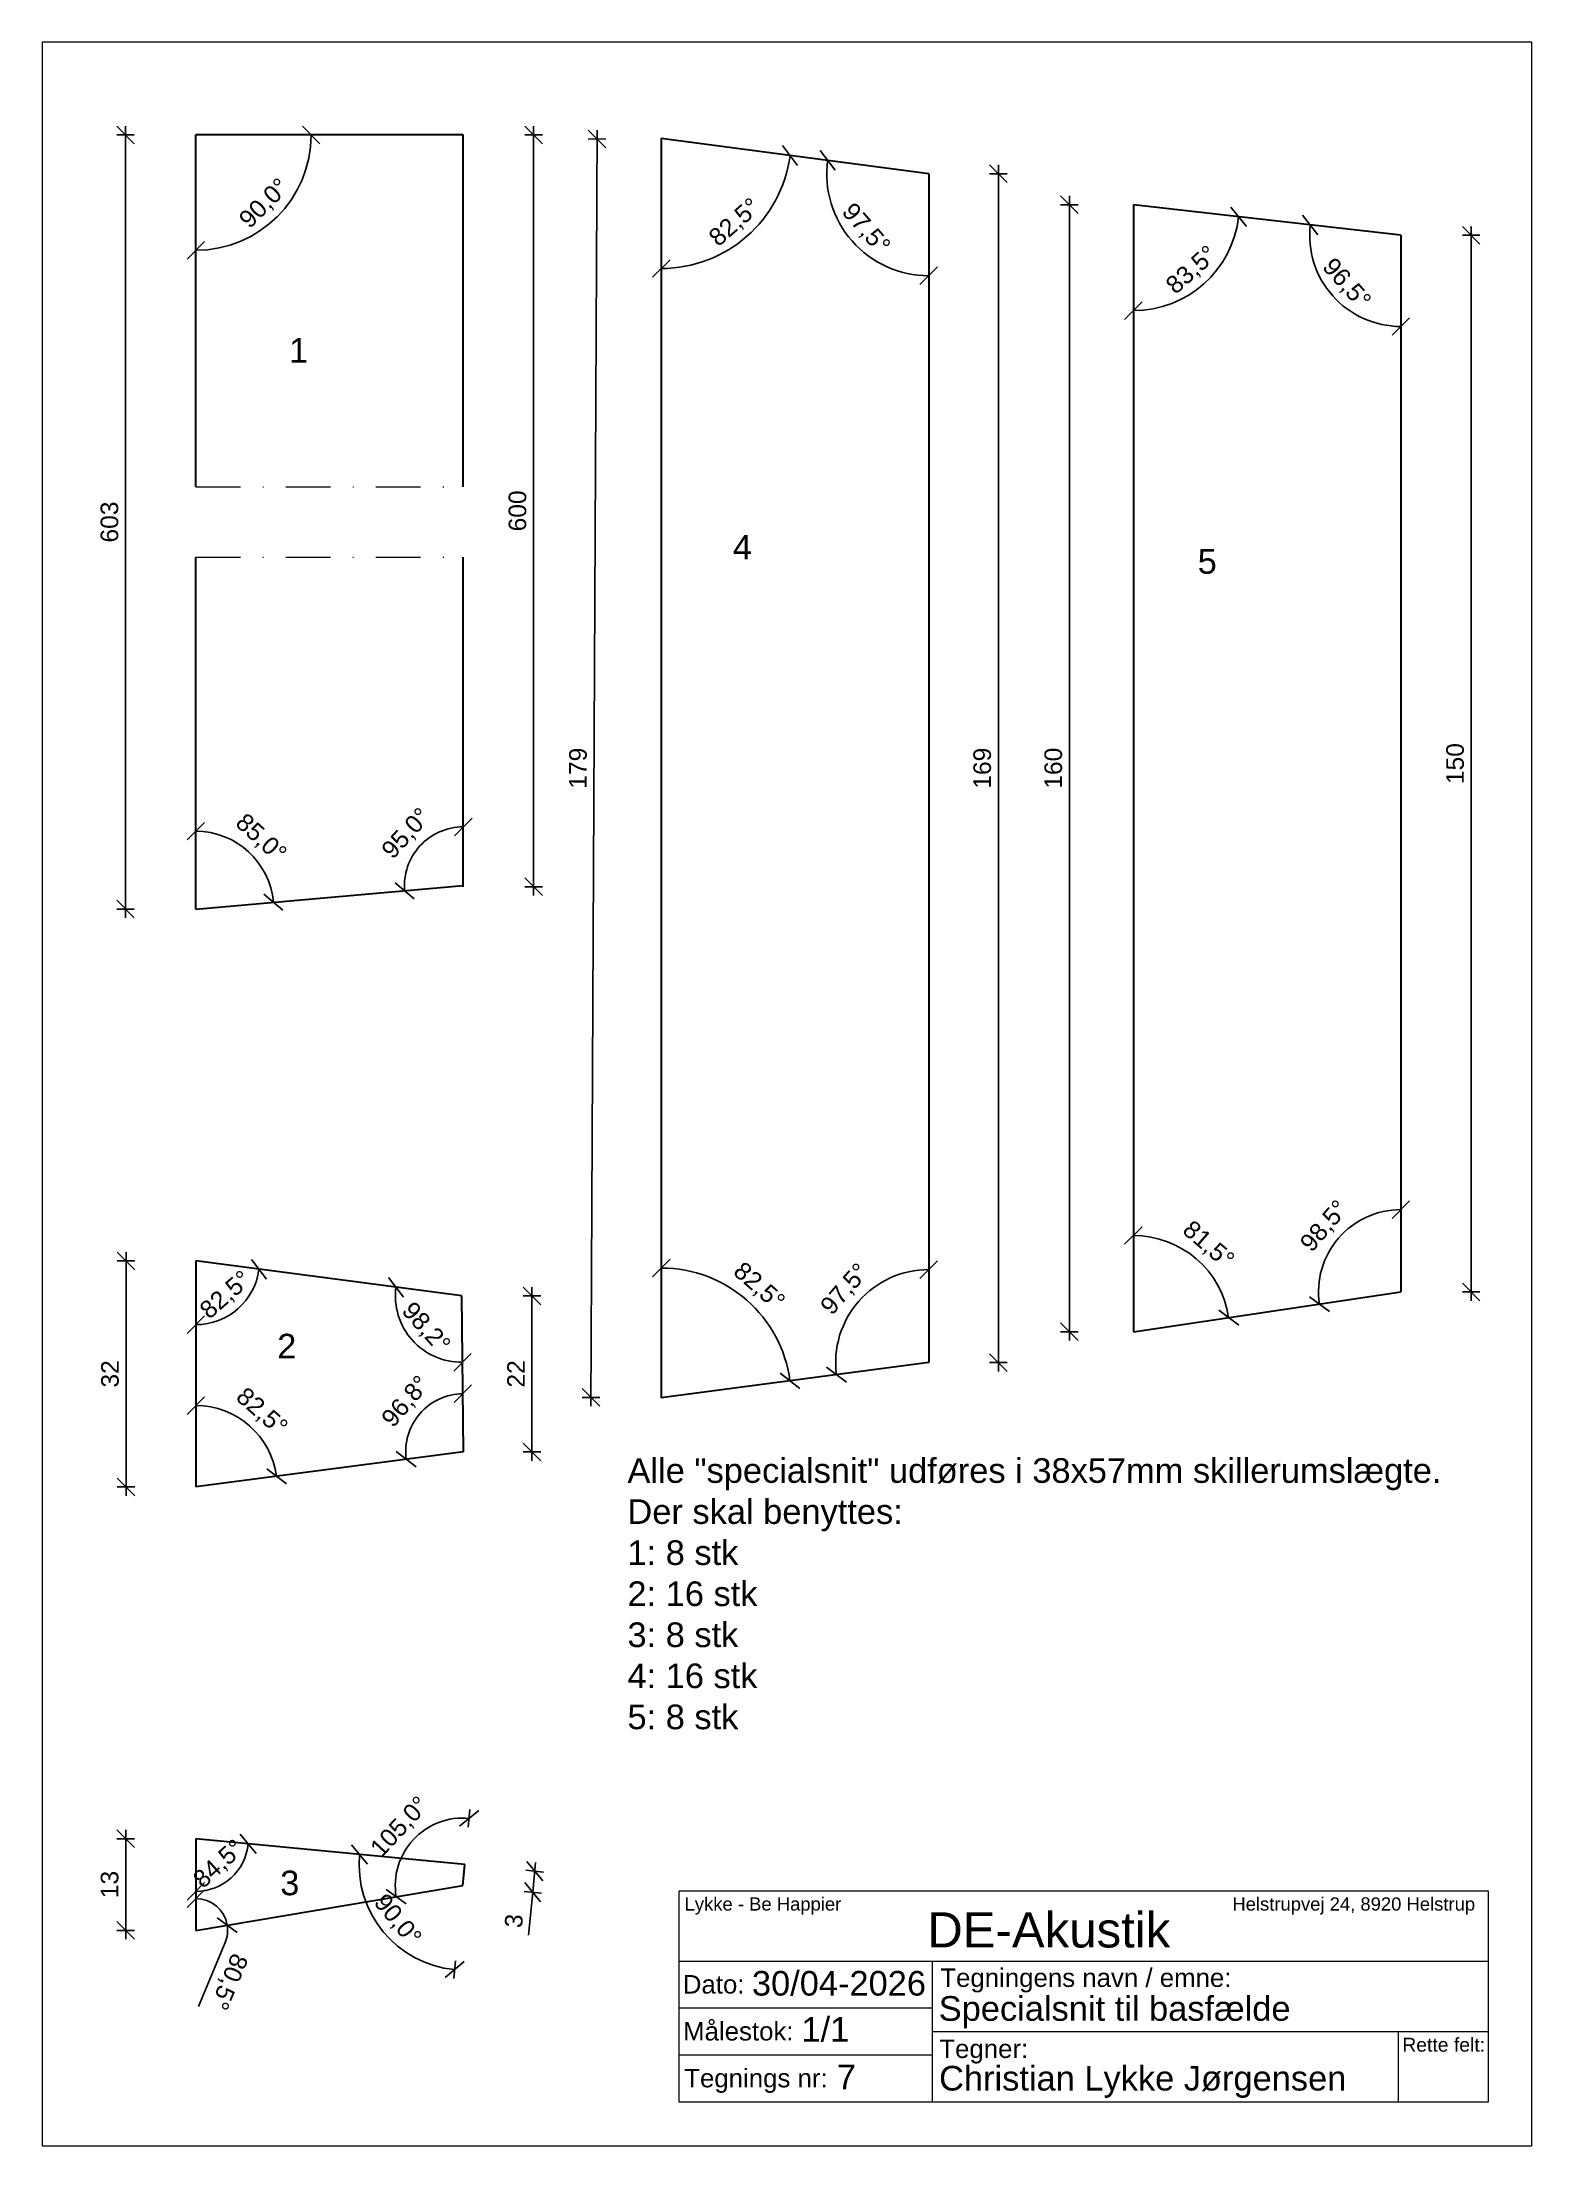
# Paper-space layout 'A4 stående' of a CAD drawing. Header units: millimetres. Extents: x -6 to 206, y -5 to 294.
# The model-space entities are those that its viewports show. They can reach past a viewport. Long polylines and large blocks are cut down to what shows.
import ezdxf

# ---------------------------------------------------------------- set-up
doc = ezdxf.new("R2010")
doc.units = ezdxf.units.MM
doc.linetypes.add('DASHDOT2', pattern=[12.7, 6.35, -3.175, 0, -3.175])
doc.layers.get('0').update_dxf_attribs({"lineweight": 25})
for name, color, linetype, lineweight in [('Mellemtyk stregpriklinje', 150, 'DASHDOT2', 20), ('Mållinje (Afsætning af mål)', 4, 'Continuous', 9), ('Tegnehoved', 31, 'Continuous', 15), ('Tyk fuldstregslinje (Optegning)', 7, 'Continuous', 30), ('Tynd fuldstregslinje (Projektionslinje)', 30, 'Continuous', 9)]:
    doc.layers.add(name, color=color, linetype=linetype, lineweight=lineweight)
doc.layers.add('Usynling-linie-i-AutoCAD', color=4, linetype='Continuous', lineweight=9, plot=False)
doc.styles.add('Annotative', font='arial.ttf')
doc.styles.add('Arial', font='arial.ttf', dxfattribs={"height": 3.5})
doc.dimstyles.new('Annotative', dxfattribs={"dimscale": 0, "dimtxt": 2.5, "dimasz": 2.5, "dimexe": 1.25, "dimexo": 1, "dimgap": 1, "dimtad": 1, "dimdec": 0, "dimzin": 0, "dimtxsty": 'Annotative', "dimblk": 'OBLIQUE', "dimcen": 1, "dimdle": 1.25, "dimadec": 0, "dimazin": 0, "dimtfac": 1, "dimtdec": 0, "dimtofl": 0, "dimtmove": 0, "dimatfit": 3, "dimfxl": 1.25, "dimfxlon": 1, "dimtolj": 1, "dimtzin": 0, "dimarcsym": 0})

psp = doc.layouts.new('A4 stående')

msp = doc.modelspace()

# ---------------------------------------------------------------- texts
at = {"layer": 'Mållinje (Afsætning af mål)', "char_height": 3.5, "attachment_point": 1, "style": 'Arial'}
for s, insert, width in [('1', (65054.62, -41231.03), 15.7747), ('4', (65117.69, -41259), 13.1097), ('5', (65183.76, -41261.03), 13.3305), ('2', (65052.94, -41372.53), 11.6902), ('Alle "specialsnit" udføres i 38x57mm skillerumslægte.\\PDer skal benyttes:\\P1: 8 stk\\P2: 16 stk\\P3: 8 stk\\P4: 16 stk\\P5: 8 stk', (65102.72, -41390.21), 110.1721), ('3', (65053.37, -41448.81), 9.0369)]:
    msp.add_mtext(s, dxfattribs=dict(at, insert=insert, width=width))

# ---------------------------------------------------------------- blocks, each defined once
blk = doc.blocks.new('Tegningshoved 2013')
at = {"layer": 'Tegnehoved', "color": 7}
for p, q in [((-83.72, 16.86), (-119.73, 16.86)), ((-83.72, 10.19), (-119.73, 10.19))]:
    blk.add_line(p, q, dxfattribs=at)
blk.add_lwpolyline([(-119.73, 3.53), (-119.73, 33.53), (-4.73, 33.53), (-4.73, 3.53)], close=True, dxfattribs=at)
for points in [[(-119.73, 23.53), (-4.73, 23.53), (-4.73, 13.53), (-83.72, 13.53)], [(-83.72, 3.53), (-83.72, 23.53)], [(-17.49, 3.53), (-17.49, 13.53)]]:
    blk.add_lwpolyline(points, dxfattribs=at)
at = {"layer": 'Tegnehoved', "color": 7, "style": 'Annotative'}
for s, height, p in [('Lykke - Be Happier', 1.875, (-118.94, 30.74)), ('DE-Akustik', 5, (-84.45, 25.5)), ('Helstrupvej 24, 8920 Helstrup', 1.875, (-41.09, 30.74)), ('Dato:', 2.625, (-119.19, 18.95)), ('Tegningens navn / emne:', 2.625, (-82.6, 19.89)), ('Målestok:', 2.625, (-119.15, 12.28)), ('Tegner:', 2.625, (-82.74, 9.79)), ('Rette felt:', 1.9688, (-16.94, 10.69)), ('Tegnings nr:', 2.625, (-118.99, 5.62))]:
    blk.add_text(s, height=height, dxfattribs=at).set_placement(p)
for tag, p in [('DATO', (-109.37, 18.66)), ('EMNE', (-82.82, 15.08)), ('MÅL', (-102.33, 12.11)), ('TEGN', (-97.3, 5.36)), ('NAVN', (-82.77, 5.17))]:
    blk.add_attdef(tag, p, '', height=3.5, dxfattribs=at)
blk = doc.blocks.new('_Oblique')
at = {"color": 0, "linetype": 'ByBlock', "lineweight": -2}
blk.add_line((-0.5, -0.5), (0.5, 0.5), dxfattribs=at)
blk = doc.blocks.new('*D781')
at = {"layer": 'Defpoints', "color": 0, "transparency": 16777216}
for p in [(65079.38, -41262.18), (65075, -41301.75), (65079.38, -41308.85), (65079.38, -41309.01), (65041.38, -41312.18)]:
    blk.add_point(p, dxfattribs=at)
at = {"layer": 'Mållinje (Afsætning af mål)', "color": 0, "lineweight": -2, "transparency": 16777216}
blk.add_arc((65079.38, -41308.85), 8.35, 90, 185, dxfattribs=at)
at = {"layer": 'Mållinje (Afsætning af mål)', "color": 0, "lineweight": -2, "transparency": 16777216, "xscale": 2.5, "yscale": 2.5, "zscale": 2.5}
for p, rotation in [((65079.38, -41300.5), 4.401887679145508e-12), ((65071.07, -41309.58), 274.9999999999937)]:
    blk.add_blockref('_Oblique', p, dxfattribs=dict(at, rotation=rotation))
at = {"layer": 'Mållinje (Afsætning af mål)', "color": 0, "transparency": 16777216, "insert": (65071.38, -41301.52), "char_height": 2.5, "attachment_point": 5, "rotation": 47.5, "style": 'Annotative'}
blk.add_mtext('\\A1;95,0°', dxfattribs=at)
blk = doc.blocks.new('*D782')
at = {"layer": 'Defpoints', "color": 0, "transparency": 16777216}
for p in [(65041.38, -41262.18), (65050.63, -41306.1), (65079.38, -41308.85), (65041.38, -41312.18), (65041.38, -41312.18)]:
    blk.add_point(p, dxfattribs=at)
at = {"layer": 'Mållinje (Afsætning af mål)', "color": 0, "lineweight": -2, "transparency": 16777216}
blk.add_arc((65041.38, -41312.18), 11.06, 5, 90, dxfattribs=at)
at = {"layer": 'Mållinje (Afsætning af mål)', "color": 0, "lineweight": -2, "transparency": 16777216, "xscale": 2.5, "yscale": 2.5, "zscale": 2.5}
for p, rotation in [((65041.38, -41301.11), 179.999999999994), ((65052.4, -41311.21), 274.9999999999932)]:
    blk.add_blockref('_Oblique', p, dxfattribs=dict(at, rotation=rotation))
at = {"layer": 'Mållinje (Afsætning af mål)', "color": 0, "transparency": 16777216, "insert": (65050.55, -41302.18), "char_height": 2.5, "attachment_point": 5, "rotation": 317.5, "style": 'Annotative'}
blk.add_mtext('\\A1;85,0°', dxfattribs=at)
blk = doc.blocks.new('*D783')
at = {"layer": 'Defpoints', "color": 0, "transparency": 16777216}
for p in [(65041.38, -41202.18), (65041.38, -41202.18), (65079.38, -41202.18), (65049.58, -41216.37), (65041.38, -41252.18)]:
    blk.add_point(p, dxfattribs=at)
at = {"layer": 'Mållinje (Afsætning af mål)', "color": 0, "lineweight": -2, "transparency": 16777216}
blk.add_arc((65041.38, -41202.18), 16.39, 270, 0, dxfattribs=at)
at = {"layer": 'Mållinje (Afsætning af mål)', "color": 0, "lineweight": -2, "transparency": 16777216, "xscale": 2.5, "yscale": 2.5, "zscale": 2.5}
for p, rotation in [((65057.77, -41202.18), 90.00000000000416), ((65041.38, -41218.56), 180.0000000000101)]:
    blk.add_blockref('_Oblique', p, dxfattribs=dict(at, rotation=rotation))
at = {"layer": 'Mållinje (Afsætning af mål)', "color": 0, "transparency": 16777216, "insert": (65051.2, -41211.99), "char_height": 2.5, "attachment_point": 5, "rotation": 45, "style": 'Annotative'}
blk.add_mtext('\\A1;90,0°', dxfattribs=at)
blk = doc.blocks.new('*D784')
at = {"layer": 'Defpoints', "color": 0, "transparency": 16777216}
for p in [(65041.38, -41362.18), (65041.38, -41362.18), (65079.17, -41367.15), (65045.57, -41370.21), (65041.38, -41394.29)]:
    blk.add_point(p, dxfattribs=at)
at = {"layer": 'Mållinje (Afsætning af mål)', "color": 0, "lineweight": -2, "transparency": 16777216}
blk.add_arc((65041.38, -41362.18), 9.05, 270, 352.5, dxfattribs=at)
at = {"layer": 'Mållinje (Afsætning af mål)', "color": 0, "lineweight": -2, "transparency": 16777216, "xscale": 2.5, "yscale": 2.5, "zscale": 2.5}
for p, rotation in [((65050.36, -41363.36), 82.49999999998988), ((65041.38, -41371.23), 179.999999999991)]:
    blk.add_blockref('_Oblique', p, dxfattribs=dict(at, rotation=rotation))
at = {"layer": 'Mållinje (Afsætning af mål)', "color": 0, "transparency": 16777216, "insert": (65045.7, -41367.1), "char_height": 2.5, "attachment_point": 5, "rotation": 41.25, "style": 'Annotative'}
blk.add_mtext('\\A1;82,5°', dxfattribs=at)
blk = doc.blocks.new('*D785')
at = {"layer": 'Defpoints', "color": 0, "transparency": 16777216}
for p in [(65041.38, -41362.18), (65079.17, -41367.15), (65079.17, -41367.15), (65070.64, -41371.17), (65079.44, -41389.28)]:
    blk.add_point(p, dxfattribs=at)
at = {"layer": 'Mållinje (Afsætning af mål)', "color": 0, "lineweight": -2, "transparency": 16777216}
blk.add_arc((65079.17, -41367.15), 9.43, 172.5, 270.6905, dxfattribs=at)
at = {"layer": 'Mållinje (Afsætning af mål)', "color": 0, "lineweight": -2, "transparency": 16777216, "xscale": 2.5, "yscale": 2.5, "zscale": 2.5}
for p, rotation in [((65069.82, -41365.92), 82.49999999996818), ((65079.28, -41376.58), 0.6904522896711197)]:
    blk.add_blockref('_Oblique', p, dxfattribs=dict(at, rotation=rotation))
at = {"layer": 'Mållinje (Afsætning af mål)', "color": 0, "transparency": 16777216, "insert": (65073.99, -41371.75), "char_height": 2.5, "attachment_point": 5, "rotation": 311.5952, "style": 'Annotative'}
blk.add_mtext('\\A1;98,2°', dxfattribs=at)
blk = doc.blocks.new('*D786')
at = {"layer": 'Defpoints', "color": 0, "transparency": 16777216}
for p in [(65079.17, -41367.15), (65074.95, -41382.36), (65079.44, -41389.28), (65079.44, -41389.28), (65041.38, -41394.29)]:
    blk.add_point(p, dxfattribs=at)
at = {"layer": 'Mållinje (Afsætning af mål)', "color": 0, "lineweight": -2, "transparency": 16777216}
blk.add_arc((65079.44, -41389.28), 8.24, 90.6905, 187.5, dxfattribs=at)
at = {"layer": 'Mållinje (Afsætning af mål)', "color": 0, "lineweight": -2, "transparency": 16777216, "xscale": 2.5, "yscale": 2.5, "zscale": 2.5}
for p, rotation in [((65079.34, -41381.04), 0.6904522896616909), ((65071.27, -41390.35), 277.4999999999945)]:
    blk.add_blockref('_Oblique', p, dxfattribs=dict(at, rotation=rotation))
at = {"layer": 'Mållinje (Afsætning af mål)', "color": 0, "transparency": 16777216, "insert": (65071.32, -41382.24), "char_height": 2.5, "attachment_point": 5, "rotation": 49.0952, "style": 'Annotative'}
blk.add_mtext('\\A1;96,8°', dxfattribs=at)
blk = doc.blocks.new('*D787')
at = {"layer": 'Defpoints', "color": 0, "transparency": 16777216}
for p in [(65041.38, -41362.18), (65050.85, -41387.66), (65079.44, -41389.28), (65041.38, -41394.29), (65041.38, -41394.29)]:
    blk.add_point(p, dxfattribs=at)
at = {"layer": 'Mållinje (Afsætning af mål)', "color": 0, "lineweight": -2, "transparency": 16777216}
blk.add_arc((65041.38, -41394.29), 11.56, 7.5, 90, dxfattribs=at)
at = {"layer": 'Mållinje (Afsætning af mål)', "color": 0, "lineweight": -2, "transparency": 16777216, "xscale": 2.5, "yscale": 2.5, "zscale": 2.5}
for p, rotation in [((65041.38, -41382.73), 179.9999999999866), ((65052.85, -41392.78), 277.4999999999832)]:
    blk.add_blockref('_Oblique', p, dxfattribs=dict(at, rotation=rotation))
at = {"layer": 'Mållinje (Afsætning af mål)', "color": 0, "transparency": 16777216, "insert": (65050.66, -41383.71), "char_height": 2.5, "attachment_point": 5, "rotation": 318.75, "style": 'Annotative'}
blk.add_mtext('\\A1;82,5°', dxfattribs=at)
blk = doc.blocks.new('*D788')
at = {"layer": 'Defpoints', "color": 0, "transparency": 16777216}
for p in [(65041.38, -41444.29), (65041.38, -41444.29), (65079.59, -41447.94), (65044.91, -41450.87), (65041.38, -41457.3)]:
    blk.add_point(p, dxfattribs=at)
at = {"layer": 'Mållinje (Afsætning af mål)', "color": 0, "lineweight": -2, "transparency": 16777216}
blk.add_arc((65041.38, -41444.29), 7.47, 270, 354.543, dxfattribs=at)
at = {"layer": 'Mållinje (Afsætning af mål)', "color": 0, "lineweight": -2, "transparency": 16777216, "xscale": 2.5, "yscale": 2.5, "zscale": 2.5}
for p, rotation in [((65048.82, -41445), 84.54303744722507), ((65041.38, -41451.76), 179.9999999999392)]:
    blk.add_blockref('_Oblique', p, dxfattribs=dict(at, rotation=rotation))
at = {"layer": 'Mållinje (Afsætning af mål)', "color": 0, "transparency": 16777216, "insert": (65044.73, -41447.96), "char_height": 2.5, "attachment_point": 5, "rotation": 42.2715, "style": 'Annotative'}
blk.add_mtext('\\A1;84,5°', dxfattribs=at)
blk = doc.blocks.new('*D789')
at = {"layer": 'Defpoints', "color": 0, "transparency": 16777216}
for p in [(65041.38, -41444.29), (65079.31, -41450.93), (65043.42, -41453.28), (65041.38, -41457.3), (65041.38, -41457.3)]:
    blk.add_point(p, dxfattribs=at)
at = {"layer": 'Mållinje (Afsætning af mål)', "color": 0, "lineweight": -2, "transparency": 16777216}
blk.add_line((65045.54, -41459.04), (65041.76, -41468.1), dxfattribs=at)
for start, end in [(9.543, 90), (337.3328, 9.543)]:
    blk.add_arc((65041.38, -41457.3), 4.51, start, end, dxfattribs=at)
at = {"layer": 'Mållinje (Afsætning af mål)', "color": 0, "lineweight": -2, "transparency": 16777216, "xscale": 2.5, "yscale": 2.5, "zscale": 2.5}
for p, rotation in [((65041.38, -41452.8), 179.9999999999667), ((65045.83, -41456.56), 279.543037447243)]:
    blk.add_blockref('_Oblique', p, dxfattribs=dict(at, rotation=rotation))
at = {"layer": 'Mållinje (Afsætning af mål)', "color": 0, "transparency": 16777216, "insert": (65045.96, -41464.54), "char_height": 2.5, "attachment_point": 5, "rotation": 247.3328, "style": 'Annotative'}
blk.add_mtext('\\A1;80,5°', dxfattribs=at)
blk = doc.blocks.new('*D790')
at = {"layer": 'Defpoints', "color": 0, "transparency": 16777216}
for p in [(65074.58, -41442.58), (65079.59, -41447.94), (65079.31, -41450.93), (65079.31, -41450.93), (65041.38, -41457.3)]:
    blk.add_point(p, dxfattribs=at)
at = {"layer": 'Mållinje (Afsætning af mål)', "color": 0, "lineweight": -2, "transparency": 16777216}
blk.add_line((65080.1, -41442.62), (65080.34, -41440.14), dxfattribs=at)
blk.add_arc((65079.31, -41450.93), 9.59, 84.543, 189.543, dxfattribs=at)
at = {"layer": 'Mållinje (Afsætning af mål)', "color": 0, "lineweight": -2, "transparency": 16777216, "xscale": 2.5, "yscale": 2.5, "zscale": 2.5}
for p, rotation in [((65080.22, -41441.38), 354.5430374473466), ((65069.85, -41452.52), 279.5430374472338)]:
    blk.add_blockref('_Oblique', p, dxfattribs=dict(at, rotation=rotation))
at = {"layer": 'Mållinje (Afsætning af mål)', "color": 0, "transparency": 16777216, "insert": (65070.45, -41442.69), "char_height": 2.5, "attachment_point": 5, "rotation": 47.043, "style": 'Annotative'}
blk.add_mtext('\\A1;105,0°', dxfattribs=at)
blk = doc.blocks.new('*D791')
at = {"layer": 'Defpoints', "color": 0, "transparency": 16777216}
for p in [(65041.38, -41444.29), (65079.59, -41447.94), (65079.59, -41447.94), (65079.31, -41450.93), (65065.94, -41454.17)]:
    blk.add_point(p, dxfattribs=at)
at = {"layer": 'Mållinje (Afsætning af mål)', "color": 0, "lineweight": -2, "transparency": 16777216}
blk.add_line((65078.28, -41461.63), (65078.05, -41464.12), dxfattribs=at)
blk.add_arc((65079.59, -41447.94), 15.01, 174.543, 264.543, dxfattribs=at)
at = {"layer": 'Mållinje (Afsætning af mål)', "color": 0, "lineweight": -2, "transparency": 16777216, "xscale": 2.5, "yscale": 2.5, "zscale": 2.5}
for p, rotation in [((65064.65, -41446.51), 84.54303744721221), ((65078.16, -41462.87), 354.5430374471853)]:
    blk.add_blockref('_Oblique', p, dxfattribs=dict(at, rotation=rotation))
at = {"layer": 'Mållinje (Afsætning af mål)', "color": 0, "transparency": 16777216, "insert": (65069.95, -41455.9), "char_height": 2.5, "attachment_point": 5, "rotation": 309.543, "style": 'Annotative'}
blk.add_mtext('\\A1;90,0°', dxfattribs=at)
blk = doc.blocks.new('*D792')
at = {"layer": 'Defpoints', "color": 0, "transparency": 16777216}
for p in [(65107.53, -41202.69), (65122.64, -41371.05), (65145.53, -41376.63), (65107.53, -41381.63), (65107.53, -41381.63)]:
    blk.add_point(p, dxfattribs=at)
at = {"layer": 'Mållinje (Afsætning af mål)', "color": 0, "lineweight": -2, "transparency": 16777216}
blk.add_arc((65107.53, -41381.63), 18.44, 7.5, 90, dxfattribs=at)
at = {"layer": 'Mållinje (Afsætning af mål)', "color": 0, "lineweight": -2, "transparency": 16777216, "xscale": 2.5, "yscale": 2.5, "zscale": 2.5}
for p, rotation in [((65107.53, -41363.19), 180.0000000000001), ((65125.82, -41379.22), 277.499999999989)]:
    blk.add_blockref('_Oblique', p, dxfattribs=dict(at, rotation=rotation))
at = {"layer": 'Mållinje (Afsætning af mål)', "color": 0, "transparency": 16777216, "insert": (65121.34, -41365.88), "char_height": 2.5, "attachment_point": 5, "rotation": 318.75, "style": 'Annotative'}
blk.add_mtext('\\A1;82,5°', dxfattribs=at)
blk = doc.blocks.new('*D793')
at = {"layer": 'Defpoints', "color": 0, "transparency": 16777216}
for p in [(65145.53, -41207.69), (65138.43, -41365.48), (65145.53, -41376.63), (65145.53, -41376.63), (65107.53, -41381.63)]:
    blk.add_point(p, dxfattribs=at)
at = {"layer": 'Mållinje (Afsætning af mål)', "color": 0, "lineweight": -2, "transparency": 16777216}
blk.add_arc((65145.53, -41376.63), 13.22, 90, 187.5, dxfattribs=at)
at = {"layer": 'Mållinje (Afsætning af mål)', "color": 0, "lineweight": -2, "transparency": 16777216, "xscale": 2.5, "yscale": 2.5, "zscale": 2.5}
for p, rotation in [((65145.53, -41363.41), 359.9999999999999), ((65132.43, -41378.35), 277.4999999999937)]:
    blk.add_blockref('_Oblique', p, dxfattribs=dict(at, rotation=rotation))
at = {"layer": 'Mållinje (Afsætning af mål)', "color": 0, "transparency": 16777216, "insert": (65133.71, -41366.27), "char_height": 2.5, "attachment_point": 5, "rotation": 48.75, "style": 'Annotative'}
blk.add_mtext('\\A1;97,5°', dxfattribs=at)
blk = doc.blocks.new('*D794')
at = {"layer": 'Defpoints', "color": 0, "transparency": 16777216}
for p in [(65107.53, -41202.69), (65145.53, -41207.69), (65145.53, -41207.69), (65132.4, -41213.82), (65145.53, -41376.63)]:
    blk.add_point(p, dxfattribs=at)
at = {"layer": 'Mållinje (Afsætning af mål)', "color": 0, "lineweight": -2, "transparency": 16777216}
blk.add_arc((65145.53, -41207.69), 14.49, 172.5, 270, dxfattribs=at)
at = {"layer": 'Mållinje (Afsætning af mål)', "color": 0, "lineweight": -2, "transparency": 16777216, "xscale": 2.5, "yscale": 2.5, "zscale": 2.5}
for p, rotation in [((65131.17, -41205.8), 82.50000000002518), ((65145.53, -41222.18), 8.313350008393174e-12)]:
    blk.add_blockref('_Oblique', p, dxfattribs=dict(at, rotation=rotation))
at = {"layer": 'Mållinje (Afsætning af mål)', "color": 0, "transparency": 16777216, "insert": (65136.52, -41215.59), "char_height": 2.5, "attachment_point": 5, "rotation": 311.25, "style": 'Annotative'}
blk.add_mtext('\\A1;97,5°', dxfattribs=at)
blk = doc.blocks.new('*D795')
at = {"layer": 'Defpoints', "color": 0, "transparency": 16777216}
for p in [(65107.53, -41202.69), (65107.53, -41202.69), (65145.53, -41207.69), (65116.05, -41219.06), (65107.53, -41381.63)]:
    blk.add_point(p, dxfattribs=at)
at = {"layer": 'Mållinje (Afsætning af mål)', "color": 0, "lineweight": -2, "transparency": 16777216}
blk.add_arc((65107.53, -41202.69), 18.46, 270, 352.5, dxfattribs=at)
at = {"layer": 'Mållinje (Afsætning af mål)', "color": 0, "lineweight": -2, "transparency": 16777216, "xscale": 2.5, "yscale": 2.5, "zscale": 2.5}
for p, rotation in [((65125.83, -41205.1), 82.50000000000978), ((65107.53, -41221.15), 179.9999999999996)]:
    blk.add_blockref('_Oblique', p, dxfattribs=dict(at, rotation=rotation))
at = {"layer": 'Mållinje (Afsætning af mål)', "color": 0, "transparency": 16777216, "insert": (65118.05, -41214.69), "char_height": 2.5, "attachment_point": 5, "rotation": 41.25, "style": 'Annotative'}
blk.add_mtext('\\A1;82,5°', dxfattribs=at)
blk = doc.blocks.new('*D796')
at = {"layer": 'Defpoints', "color": 0, "transparency": 16777216}
for p in [(65174.63, -41212.09), (65174.63, -41212.09), (65212.63, -41216.44), (65181.66, -41225.4), (65174.63, -41372.24)]:
    blk.add_point(p, dxfattribs=at)
at = {"layer": 'Mållinje (Afsætning af mål)', "color": 0, "lineweight": -2, "transparency": 16777216}
blk.add_arc((65174.63, -41212.09), 15.05, 270, 353.4644, dxfattribs=at)
at = {"layer": 'Mållinje (Afsætning af mål)', "color": 0, "lineweight": -2, "transparency": 16777216, "xscale": 2.5, "yscale": 2.5, "zscale": 2.5}
for p, rotation in [((65189.59, -41213.8), 83.46441206409136), ((65174.63, -41227.14), 179.9999999999983)]:
    blk.add_blockref('_Oblique', p, dxfattribs=dict(at, rotation=rotation))
at = {"layer": 'Mållinje (Afsætning af mål)', "color": 0, "transparency": 16777216, "insert": (65182.99, -41221.45), "char_height": 2.5, "attachment_point": 5, "rotation": 41.7322, "style": 'Annotative'}
blk.add_mtext('\\A1;83,5°', dxfattribs=at)
blk = doc.blocks.new('*D797')
at = {"layer": 'Defpoints', "color": 0, "transparency": 16777216}
for p in [(65174.63, -41212.09), (65212.63, -41216.44), (65212.63, -41216.44), (65200.95, -41222.05), (65212.63, -41366.59)]:
    blk.add_point(p, dxfattribs=at)
at = {"layer": 'Mållinje (Afsætning af mål)', "color": 0, "lineweight": -2, "transparency": 16777216}
blk.add_arc((65212.63, -41216.44), 12.95, 173.4644, 270, dxfattribs=at)
at = {"layer": 'Mållinje (Afsætning af mål)', "color": 0, "lineweight": -2, "transparency": 16777216, "xscale": 2.5, "yscale": 2.5, "zscale": 2.5}
for p, rotation in [((65199.76, -41214.97), 83.46441206407677), ((65212.63, -41229.39), 2.557953848736361e-12)]:
    blk.add_blockref('_Oblique', p, dxfattribs=dict(at, rotation=rotation))
at = {"layer": 'Mållinje (Afsætning af mål)', "color": 0, "transparency": 16777216, "insert": (65204.83, -41223.4), "char_height": 2.5, "attachment_point": 5, "rotation": 311.7322, "style": 'Annotative'}
blk.add_mtext('\\A1;96,5°', dxfattribs=at)
blk = doc.blocks.new('*D798')
at = {"layer": 'Defpoints', "color": 0, "transparency": 16777216}
for p in [(65174.63, -41212.09), (65185.75, -41364.27), (65212.63, -41366.59), (65174.63, -41372.24), (65174.63, -41372.24)]:
    blk.add_point(p, dxfattribs=at)
at = {"layer": 'Mållinje (Afsætning af mål)', "color": 0, "lineweight": -2, "transparency": 16777216}
blk.add_arc((65174.63, -41372.24), 13.68, 8.4644, 90, dxfattribs=at)
at = {"layer": 'Mållinje (Afsætning af mål)', "color": 0, "lineweight": -2, "transparency": 16777216, "xscale": 2.5, "yscale": 2.5, "zscale": 2.5}
for p, rotation in [((65174.63, -41358.56), 180.0000000000038), ((65188.17, -41370.23), 278.4644120641131)]:
    blk.add_blockref('_Oblique', p, dxfattribs=dict(at, rotation=rotation))
at = {"layer": 'Mållinje (Afsætning af mål)', "color": 0, "transparency": 16777216, "insert": (65185.2, -41359.98), "char_height": 2.5, "attachment_point": 5, "rotation": 319.2322, "style": 'Annotative'}
blk.add_mtext('\\A1;81,5°', dxfattribs=at)
blk = doc.blocks.new('*D799')
at = {"layer": 'Defpoints', "color": 0, "transparency": 16777216}
for p in [(65212.63, -41216.44), (65206.29, -41356.75), (65212.63, -41366.59), (65212.63, -41366.59), (65174.63, -41372.24)]:
    blk.add_point(p, dxfattribs=at)
at = {"layer": 'Mållinje (Afsætning af mål)', "color": 0, "lineweight": -2, "transparency": 16777216}
blk.add_arc((65212.63, -41366.59), 11.7, 90, 188.4644, dxfattribs=at)
at = {"layer": 'Mållinje (Afsætning af mål)', "color": 0, "lineweight": -2, "transparency": 16777216, "xscale": 2.5, "yscale": 2.5, "zscale": 2.5}
for p, rotation in [((65212.63, -41354.89), 359.9999999999986), ((65201.06, -41368.31), 278.4644120641132)]:
    blk.add_blockref('_Oblique', p, dxfattribs=dict(at, rotation=rotation))
at = {"layer": 'Mållinje (Afsætning af mål)', "color": 0, "transparency": 16777216, "insert": (65201.87, -41357.31), "char_height": 2.5, "attachment_point": 5, "rotation": 49.2322, "style": 'Annotative'}
blk.add_mtext('\\A1;98,5°', dxfattribs=at)
blk = doc.blocks.new('*D800')
at = {"layer": 'Defpoints', "color": 0, "transparency": 16777216}
for p in [(65031.47, -41362.18), (65041.38, -41362.18), (65041.38, -41394.29)]:
    blk.add_point(p, dxfattribs=at)
at = {"layer": 'Mållinje (Afsætning af mål)', "color": 0, "lineweight": -2, "transparency": 16777216}
for p, q in [((65032.72, -41362.18), (65030.22, -41362.18)), ((65031.47, -41395.54), (65031.47, -41360.93)), ((65032.72, -41394.29), (65030.22, -41394.29))]:
    blk.add_line(p, q, dxfattribs=at)
at = {"layer": 'Mållinje (Afsætning af mål)', "color": 0, "lineweight": -2, "transparency": 16777216, "xscale": 2.5, "yscale": 2.5, "zscale": 2.5}
for p, rotation in [((65031.47, -41362.18), 90), ((65031.47, -41394.29), 270)]:
    blk.add_blockref('_Oblique', p, dxfattribs=dict(at, rotation=rotation))
at = {"layer": 'Mållinje (Afsætning af mål)', "color": 0, "transparency": 16777216, "insert": (65029.19, -41378.23), "char_height": 2.5, "attachment_point": 5, "rotation": 90, "style": 'Annotative'}
blk.add_mtext('\\A1;32', dxfattribs=at)
blk = doc.blocks.new('*D801')
at = {"layer": 'Defpoints', "color": 0, "transparency": 16777216}
for p in [(65041.38, -41444.29), (65031.41, -41457.3), (65041.38, -41457.3)]:
    blk.add_point(p, dxfattribs=at)
at = {"layer": 'Mållinje (Afsætning af mål)', "color": 0, "lineweight": -2, "transparency": 16777216}
for p, q in [((65031.41, -41443.04), (65031.41, -41458.55)), ((65032.66, -41444.29), (65030.16, -41444.29)), ((65032.66, -41457.3), (65030.16, -41457.3))]:
    blk.add_line(p, q, dxfattribs=at)
at = {"layer": 'Mållinje (Afsætning af mål)', "color": 0, "lineweight": -2, "transparency": 16777216, "xscale": 2.5, "yscale": 2.5, "zscale": 2.5}
for p, rotation in [((65031.41, -41444.29), 90), ((65031.41, -41457.3), 270)]:
    blk.add_blockref('_Oblique', p, dxfattribs=dict(at, rotation=rotation))
at = {"layer": 'Mållinje (Afsætning af mål)', "color": 0, "transparency": 16777216, "insert": (65029.13, -41450.79), "char_height": 2.5, "attachment_point": 5, "rotation": 90, "style": 'Annotative'}
blk.add_mtext('\\A1;13', dxfattribs=at)
blk = doc.blocks.new('*D802')
at = {"layer": 'Defpoints', "color": 0, "transparency": 16777216}
for p in [(65079.59, -41447.94), (65079.31, -41450.93), (65089.26, -41451.88)]:
    blk.add_point(p, dxfattribs=at)
at = {"layer": 'Mållinje (Afsætning af mål)', "color": 0, "lineweight": -2, "transparency": 16777216}
for p, q in [((65088.3, -41448.77), (65090.79, -41449.01)), ((65089.66, -41447.64), (65089.26, -41451.88)), ((65088.02, -41451.76), (65090.5, -41452)), ((65089.26, -41451.88), (65088.68, -41457.99))]:
    blk.add_line(p, q, dxfattribs=at)
at = {"layer": 'Mållinje (Afsætning af mål)', "color": 0, "lineweight": -2, "transparency": 16777216, "xscale": 2.5, "yscale": 2.5, "zscale": 2.5}
for p, rotation in [((65089.55, -41448.89), 84.54303744714488), ((65089.26, -41451.88), 264.5430374471449)]:
    blk.add_blockref('_Oblique', p, dxfattribs=dict(at, rotation=rotation))
at = {"layer": 'Mållinje (Afsætning af mål)', "color": 0, "transparency": 16777216, "insert": (65086.58, -41455.96), "char_height": 2.5, "attachment_point": 5, "rotation": 84.543, "style": 'Annotative'}
blk.add_mtext('\\A1;3', dxfattribs=at)
blk = doc.blocks.new('*D803')
at = {"layer": 'Defpoints', "color": 0, "transparency": 16777216}
for p in [(65079.17, -41367.15), (65079.17, -41389.31), (65089.14, -41389.31)]:
    blk.add_point(p, dxfattribs=at)
at = {"layer": 'Mållinje (Afsætning af mål)', "color": 0, "lineweight": -2, "transparency": 16777216}
for p, q in [((65089.14, -41365.9), (65089.14, -41390.56)), ((65087.89, -41367.15), (65090.39, -41367.15)), ((65087.89, -41389.31), (65090.39, -41389.31))]:
    blk.add_line(p, q, dxfattribs=at)
at = {"layer": 'Mållinje (Afsætning af mål)', "color": 0, "lineweight": -2, "transparency": 16777216, "xscale": 2.5, "yscale": 2.5, "zscale": 2.5}
for p, rotation in [((65089.14, -41367.15), 90), ((65089.14, -41389.31), 270)]:
    blk.add_blockref('_Oblique', p, dxfattribs=dict(at, rotation=rotation))
at = {"layer": 'Mållinje (Afsætning af mål)', "color": 0, "transparency": 16777216, "insert": (65086.88, -41378.23), "char_height": 2.5, "attachment_point": 5, "rotation": 90, "style": 'Annotative'}
blk.add_mtext('\\A1;22', dxfattribs=at)
blk = doc.blocks.new('*D804')
at = {"layer": 'Defpoints', "color": 0, "transparency": 16777216}
for p in [(65031.38, -41202.18), (65041.38, -41202.18), (65041.38, -41312.18)]:
    blk.add_point(p, dxfattribs=at)
at = {"layer": 'Mållinje (Afsætning af mål)', "color": 0, "lineweight": -2, "transparency": 16777216}
for p, q in [((65031.38, -41313.43), (65031.38, -41200.93)), ((65032.63, -41202.18), (65030.13, -41202.18)), ((65032.63, -41312.18), (65030.13, -41312.18))]:
    blk.add_line(p, q, dxfattribs=at)
at = {"layer": 'Mållinje (Afsætning af mål)', "color": 0, "lineweight": -2, "transparency": 16777216, "xscale": 2.5, "yscale": 2.5, "zscale": 2.5}
for p, rotation in [((65031.38, -41202.18), 90), ((65031.38, -41312.18), 270)]:
    blk.add_blockref('_Oblique', p, dxfattribs=dict(at, rotation=rotation))
at = {"layer": 'Mållinje (Afsætning af mål)', "color": 0, "transparency": 16777216, "insert": (65029.11, -41257.18), "char_height": 2.5, "attachment_point": 5, "rotation": 90, "style": 'Annotative'}
blk.add_mtext('\\A1;603', dxfattribs=at)
blk = doc.blocks.new('*D805')
at = {"layer": 'Defpoints', "color": 0, "transparency": 16777216}
for p in [(65079.38, -41202.18), (65079.38, -41309.01), (65089.38, -41309.01)]:
    blk.add_point(p, dxfattribs=at)
at = {"layer": 'Mållinje (Afsætning af mål)', "color": 0, "lineweight": -2, "transparency": 16777216}
for p, q in [((65089.38, -41200.93), (65089.38, -41310.26)), ((65088.13, -41202.18), (65090.63, -41202.18)), ((65088.13, -41309.01), (65090.63, -41309.01))]:
    blk.add_line(p, q, dxfattribs=at)
at = {"layer": 'Mållinje (Afsætning af mål)', "color": 0, "lineweight": -2, "transparency": 16777216, "xscale": 2.5, "yscale": 2.5, "zscale": 2.5}
for p, rotation in [((65089.38, -41202.18), 90), ((65089.38, -41309.01), 270)]:
    blk.add_blockref('_Oblique', p, dxfattribs=dict(at, rotation=rotation))
at = {"layer": 'Mållinje (Afsætning af mål)', "color": 0, "transparency": 16777216, "insert": (65087.1, -41255.6), "char_height": 2.5, "attachment_point": 5, "rotation": 90, "style": 'Annotative'}
blk.add_mtext('\\A1;600', dxfattribs=at)
blk = doc.blocks.new('*D806')
at = {"layer": 'Defpoints', "color": 0, "transparency": 16777216}
for p in [(65108.4, -41202.8), (65097.53, -41381.58), (65107.53, -41381.63)]:
    blk.add_point(p, dxfattribs=at)
at = {"layer": 'Mållinje (Afsætning af mål)', "color": 0, "lineweight": -2, "transparency": 16777216}
for p, q in [((65098.4, -41201.51), (65097.52, -41382.83)), ((65099.65, -41202.76), (65097.15, -41202.75)), ((65098.78, -41381.59), (65096.28, -41381.58))]:
    blk.add_line(p, q, dxfattribs=at)
at = {"layer": 'Mållinje (Afsætning af mål)', "color": 0, "lineweight": -2, "transparency": 16777216, "xscale": 2.5, "yscale": 2.5, "zscale": 2.5}
for p, rotation in [((65098.4, -41202.76), 89.7220842184691), ((65097.53, -41381.58), 269.7220842184691)]:
    blk.add_blockref('_Oblique', p, dxfattribs=dict(at, rotation=rotation))
at = {"layer": 'Mållinje (Afsætning af mål)', "color": 0, "transparency": 16777216, "insert": (65095.69, -41292.16), "char_height": 2.5, "attachment_point": 5, "rotation": 89.7221, "style": 'Annotative'}
blk.add_mtext('\\A1;179', dxfattribs=at)
blk = doc.blocks.new('*D807')
at = {"layer": 'Defpoints', "color": 0, "transparency": 16777216}
for p in [(65145.53, -41207.69), (65155.43, -41207.69), (65145.53, -41376.63)]:
    blk.add_point(p, dxfattribs=at)
at = {"layer": 'Mållinje (Afsætning af mål)', "color": 0, "lineweight": -2, "transparency": 16777216}
for p, q in [((65154.18, -41207.69), (65156.68, -41207.69)), ((65155.43, -41377.88), (65155.43, -41206.44)), ((65154.18, -41376.63), (65156.68, -41376.63))]:
    blk.add_line(p, q, dxfattribs=at)
at = {"layer": 'Mållinje (Afsætning af mål)', "color": 0, "lineweight": -2, "transparency": 16777216, "xscale": 2.5, "yscale": 2.5, "zscale": 2.5}
for p, rotation in [((65155.43, -41207.69), 90), ((65155.43, -41376.63), 270)]:
    blk.add_blockref('_Oblique', p, dxfattribs=dict(at, rotation=rotation))
at = {"layer": 'Mållinje (Afsætning af mål)', "color": 0, "transparency": 16777216, "insert": (65153.15, -41292.16), "char_height": 2.5, "attachment_point": 5, "rotation": 90, "style": 'Annotative'}
blk.add_mtext('\\A1;169', dxfattribs=at)
blk = doc.blocks.new('*D808')
at = {"layer": 'Defpoints', "color": 0, "transparency": 16777216}
for p in [(65174.63, -41212.09), (65165.53, -41372.24), (65174.63, -41372.24)]:
    blk.add_point(p, dxfattribs=at)
at = {"layer": 'Mållinje (Afsætning af mål)', "color": 0, "lineweight": -2, "transparency": 16777216}
for p, q in [((65166.78, -41212.09), (65164.28, -41212.09)), ((65165.53, -41210.84), (65165.53, -41373.49)), ((65166.78, -41372.24), (65164.28, -41372.24))]:
    blk.add_line(p, q, dxfattribs=at)
at = {"layer": 'Mållinje (Afsætning af mål)', "color": 0, "lineweight": -2, "transparency": 16777216, "xscale": 2.5, "yscale": 2.5, "zscale": 2.5}
for p, rotation in [((65165.53, -41212.09), 90), ((65165.53, -41372.24), 270)]:
    blk.add_blockref('_Oblique', p, dxfattribs=dict(at, rotation=rotation))
at = {"layer": 'Mållinje (Afsætning af mål)', "color": 0, "transparency": 16777216, "insert": (65163.25, -41292.16), "char_height": 2.5, "attachment_point": 5, "rotation": 90, "style": 'Annotative'}
blk.add_mtext('\\A1;160', dxfattribs=at)
blk = doc.blocks.new('*D809')
at = {"layer": 'Defpoints', "color": 0, "transparency": 16777216}
for p in [(65212.63, -41216.44), (65212.63, -41366.59), (65222.63, -41366.59)]:
    blk.add_point(p, dxfattribs=at)
at = {"layer": 'Mållinje (Afsætning af mål)', "color": 0, "lineweight": -2, "transparency": 16777216}
for p, q in [((65221.38, -41216.44), (65223.88, -41216.44)), ((65222.63, -41215.19), (65222.63, -41367.84)), ((65221.38, -41366.59), (65223.88, -41366.59))]:
    blk.add_line(p, q, dxfattribs=at)
at = {"layer": 'Mållinje (Afsætning af mål)', "color": 0, "lineweight": -2, "transparency": 16777216, "xscale": 2.5, "yscale": 2.5, "zscale": 2.5}
for p, rotation in [((65222.63, -41216.44), 90), ((65222.63, -41366.59), 270)]:
    blk.add_blockref('_Oblique', p, dxfattribs=dict(at, rotation=rotation))
at = {"layer": 'Mållinje (Afsætning af mål)', "color": 0, "transparency": 16777216, "insert": (65220.35, -41291.51), "char_height": 2.5, "attachment_point": 5, "rotation": 90, "style": 'Annotative'}
blk.add_mtext('\\A1;150', dxfattribs=at)

# ---------------------------------------------------------------- dimensions: what is measured, and where the dimension line sits
at = {"layer": 'Mållinje (Afsætning af mål)'}
for p1, p2, text, picture, middle in [((65041.38, -41312.18), (65041.38, -41202.18), '603', '*D804', (65029.11, -41257.18)), ((65079.38, -41202.18), (65079.38, -41309.01), '600', '*D805', (65087.1, -41255.6))]:
    dim = msp.add_aligned_dim(p1=p1, p2=p2, distance=10, text=text, dimstyle='Annotative', dxfattribs=at)
    dim.commit()
    dim.dimension.update_dxf_attribs({"geometry": picture, "text_midpoint": middle})
for base, line1, line2, picture, middle in [((65049.58, -41216.37), ((65079.38, -41202.18), (65041.38, -41202.18)), ((65041.38, -41252.18), (65041.38, -41202.18)), '*D783', (65051.2, -41211.99)), ((65122.64, -41371.05), ((65145.53, -41376.63), (65107.53, -41381.63)), ((65107.53, -41202.69), (65107.53, -41381.63)), '*D792', (65121.34, -41365.88)), ((65116.05, -41219.06), ((65107.53, -41202.69), (65107.53, -41381.63)), ((65145.53, -41207.69), (65107.53, -41202.69)), '*D795', (65118.05, -41214.69)), ((65132.4, -41213.82), ((65145.53, -41207.69), (65107.53, -41202.69)), ((65145.53, -41207.69), (65145.53, -41376.63)), '*D794', (65136.52, -41215.59)), ((65138.43, -41365.48), ((65145.53, -41207.69), (65145.53, -41376.63)), ((65145.53, -41376.63), (65107.53, -41381.63)), '*D793', (65133.71, -41366.27)), ((65181.66, -41225.4), ((65174.63, -41212.09), (65174.63, -41372.24)), ((65212.63, -41216.44), (65174.63, -41212.09)), '*D796', (65182.99, -41221.45)), ((65185.75, -41364.27), ((65174.63, -41372.24), (65212.63, -41366.59)), ((65174.63, -41212.09), (65174.63, -41372.24)), '*D798', (65185.2, -41359.98)), ((65200.95, -41222.05), ((65212.63, -41216.44), (65212.63, -41366.59)), ((65212.63, -41216.44), (65174.63, -41212.09)), '*D797', (65204.83, -41223.4)), ((65206.29, -41356.75), ((65212.63, -41216.44), (65212.63, -41366.59)), ((65174.63, -41372.24), (65212.63, -41366.59)), '*D799', (65201.87, -41357.31)), ((65050.63, -41306.1), ((65041.38, -41312.18), (65079.38, -41308.85)), ((65041.38, -41312.18), (65041.38, -41262.18)), '*D782', (65050.55, -41302.18)), ((65075, -41301.75), ((65079.38, -41309.01), (65079.38, -41262.18)), ((65041.38, -41312.18), (65079.38, -41308.85)), '*D781', (65071.38, -41301.52)), ((65045.57, -41370.21), ((65041.38, -41362.18), (65041.38, -41394.29)), ((65079.17, -41367.15), (65041.38, -41362.18)), '*D784', (65045.7, -41367.1)), ((65050.85, -41387.66), ((65079.44, -41389.28), (65041.38, -41394.29)), ((65041.38, -41362.18), (65041.38, -41394.29)), '*D787', (65050.66, -41383.71)), ((65070.64, -41371.17), ((65079.44, -41389.28), (65079.17, -41367.15)), ((65079.17, -41367.15), (65041.38, -41362.18)), '*D785', (65073.99, -41371.75)), ((65074.95, -41382.36), ((65079.44, -41389.28), (65041.38, -41394.29)), ((65079.44, -41389.28), (65079.17, -41367.15)), '*D786', (65071.32, -41382.24)), ((65074.576, -41442.5838), ((65079.3052, -41450.9281), (65079.591, -41447.9366)), ((65041.3842, -41457.3032), (65079.3052, -41450.9281)), '*D790', (65070.4543, -41442.6869)), ((65044.91, -41450.87), ((65079.59, -41447.94), (65041.38, -41444.29)), ((65041.38, -41444.29), (65041.38, -41457.3)), '*D788', (65044.73, -41447.96)), ((65043.42, -41453.28), ((65041.38, -41457.3), (65079.31, -41450.93)), ((65041.38, -41444.29), (65041.38, -41457.3)), '*D789', (65045.96, -41464.54)), ((65065.9413, -41454.1695), ((65079.3052, -41450.9281), (65079.591, -41447.9366)), ((65079.591, -41447.9366), (65041.3842, -41444.2867)), '*D791', (65069.9493, -41455.8968))]:
    dim = msp.add_angular_dim_2l(base=base, line1=line1, line2=line2, dimstyle='Annotative', override={"dimscale": 0, "dimadec": 1}, dxfattribs=at)
    dim.commit()
    dim.dimension.update_dxf_attribs({"geometry": picture, "text_midpoint": middle})
for p1, p2, distance, picture, middle in [((65108.4, -41202.8), (65107.53, -41381.63), -10, '*D806', (65095.69, -41292.16)), ((65145.53, -41376.63), (65145.53, -41207.69), -9.9, '*D807', (65153.15, -41292.16)), ((65174.63, -41212.09), (65174.63, -41372.24), -9.1, '*D808', (65163.25, -41292.16)), ((65212.63, -41216.44), (65212.63, -41366.59), 10, '*D809', (65220.35, -41291.51)), ((65041.38, -41394.29), (65041.38, -41362.18), 9.91, '*D800', (65029.19, -41378.23)), ((65079.17, -41367.15), (65079.17, -41389.31), 9.97, '*D803', (65086.88, -41378.23)), ((65041.38, -41444.29), (65041.38, -41457.3), -9.98, '*D801', (65029.13, -41450.79)), ((65079.59, -41447.94), (65079.31, -41450.93), 10, '*D802', (65086.58, -41455.96))]:
    dim = msp.add_aligned_dim(p1=p1, p2=p2, distance=distance, dimstyle='Annotative', dxfattribs=at)
    dim.commit()
    dim.dimension.update_dxf_attribs({"geometry": picture, "text_midpoint": middle})

# ---------------------------------------------------------------- linework, layer by layer
at = {"layer": 'Mellemtyk stregpriklinje'}
for p, q in [((65041.38, -41252.18), (65079.38, -41252.18)), ((65041.38, -41262.18), (65079.38, -41262.18))]:
    msp.add_line(p, q, dxfattribs=at)
at = {"layer": 'Tyk fuldstregslinje (Optegning)'}
for p, q in [((65079.38, -41202.18), (65041.38, -41202.18)), ((65041.38, -41252.18), (65041.38, -41202.18)), ((65079.38, -41252.18), (65079.38, -41202.18)), ((65107.53, -41202.69), (65107.53, -41381.63)), ((65145.53, -41207.69), (65107.53, -41202.69)), ((65145.53, -41207.69), (65145.53, -41376.63)), ((65174.63, -41212.09), (65174.63, -41372.24)), ((65212.63, -41216.44), (65174.63, -41212.09)), ((65212.63, -41216.44), (65212.63, -41366.59)), ((65041.38, -41312.18), (65041.38, -41262.18)), ((65079.38, -41309.01), (65079.38, -41262.18)), ((65041.38, -41312.18), (65079.38, -41308.85)), ((65079.17, -41367.15), (65041.38, -41362.18)), ((65041.38, -41362.18), (65041.38, -41394.29)), ((65079.44, -41389.28), (65079.17, -41367.15)), ((65174.63, -41372.24), (65212.63, -41366.59)), ((65145.53, -41376.63), (65107.53, -41381.63)), ((65079.44, -41389.28), (65041.38, -41394.29)), ((65079.59, -41447.94), (65041.38, -41444.29)), ((65041.38, -41444.29), (65041.38, -41457.3)), ((65079.31, -41450.93), (65079.59, -41447.94)), ((65041.38, -41457.3), (65079.31, -41450.93))]:
    msp.add_line(p, q, dxfattribs=at)

msp.set_redraw_order([(e.dxf.handle, doc.entitydb.next_handle()) for e in msp.query("TEXT MTEXT ATTDEF DIMENSION ARC_DIMENSION")])  # texts and dimensions are drawn at this point

# ---------------------------------------------------------------- block references
at = {"layer": 'Tynd fuldstregslinje (Projektionslinje)'}
psp.add_blockref('Tegningshoved 2013', (204.19, -2.72), dxfattribs=at).add_auto_attribs({'EMNE': 'Specialsnit til basfælde', 'MÅL': '1/1', 'TEGN': '7', 'NAVN': 'Christian Lykke Jørgensen', 'DATO': '30/04-2026'})

# ---------------------------------------------------------------- viewports
at = {"layer": 'Usynling-linie-i-AutoCAD', "ltscale": 0.4, "view_target_point": (-49308.86, -41361.05)}
psp.add_viewport(center=(99.8, 144.05), size=(211.74, 298.954), view_center_point=(114434.25, 22.59), view_height=298.954, dxfattribs=at)

doc.saveas('drawing.dxf')
